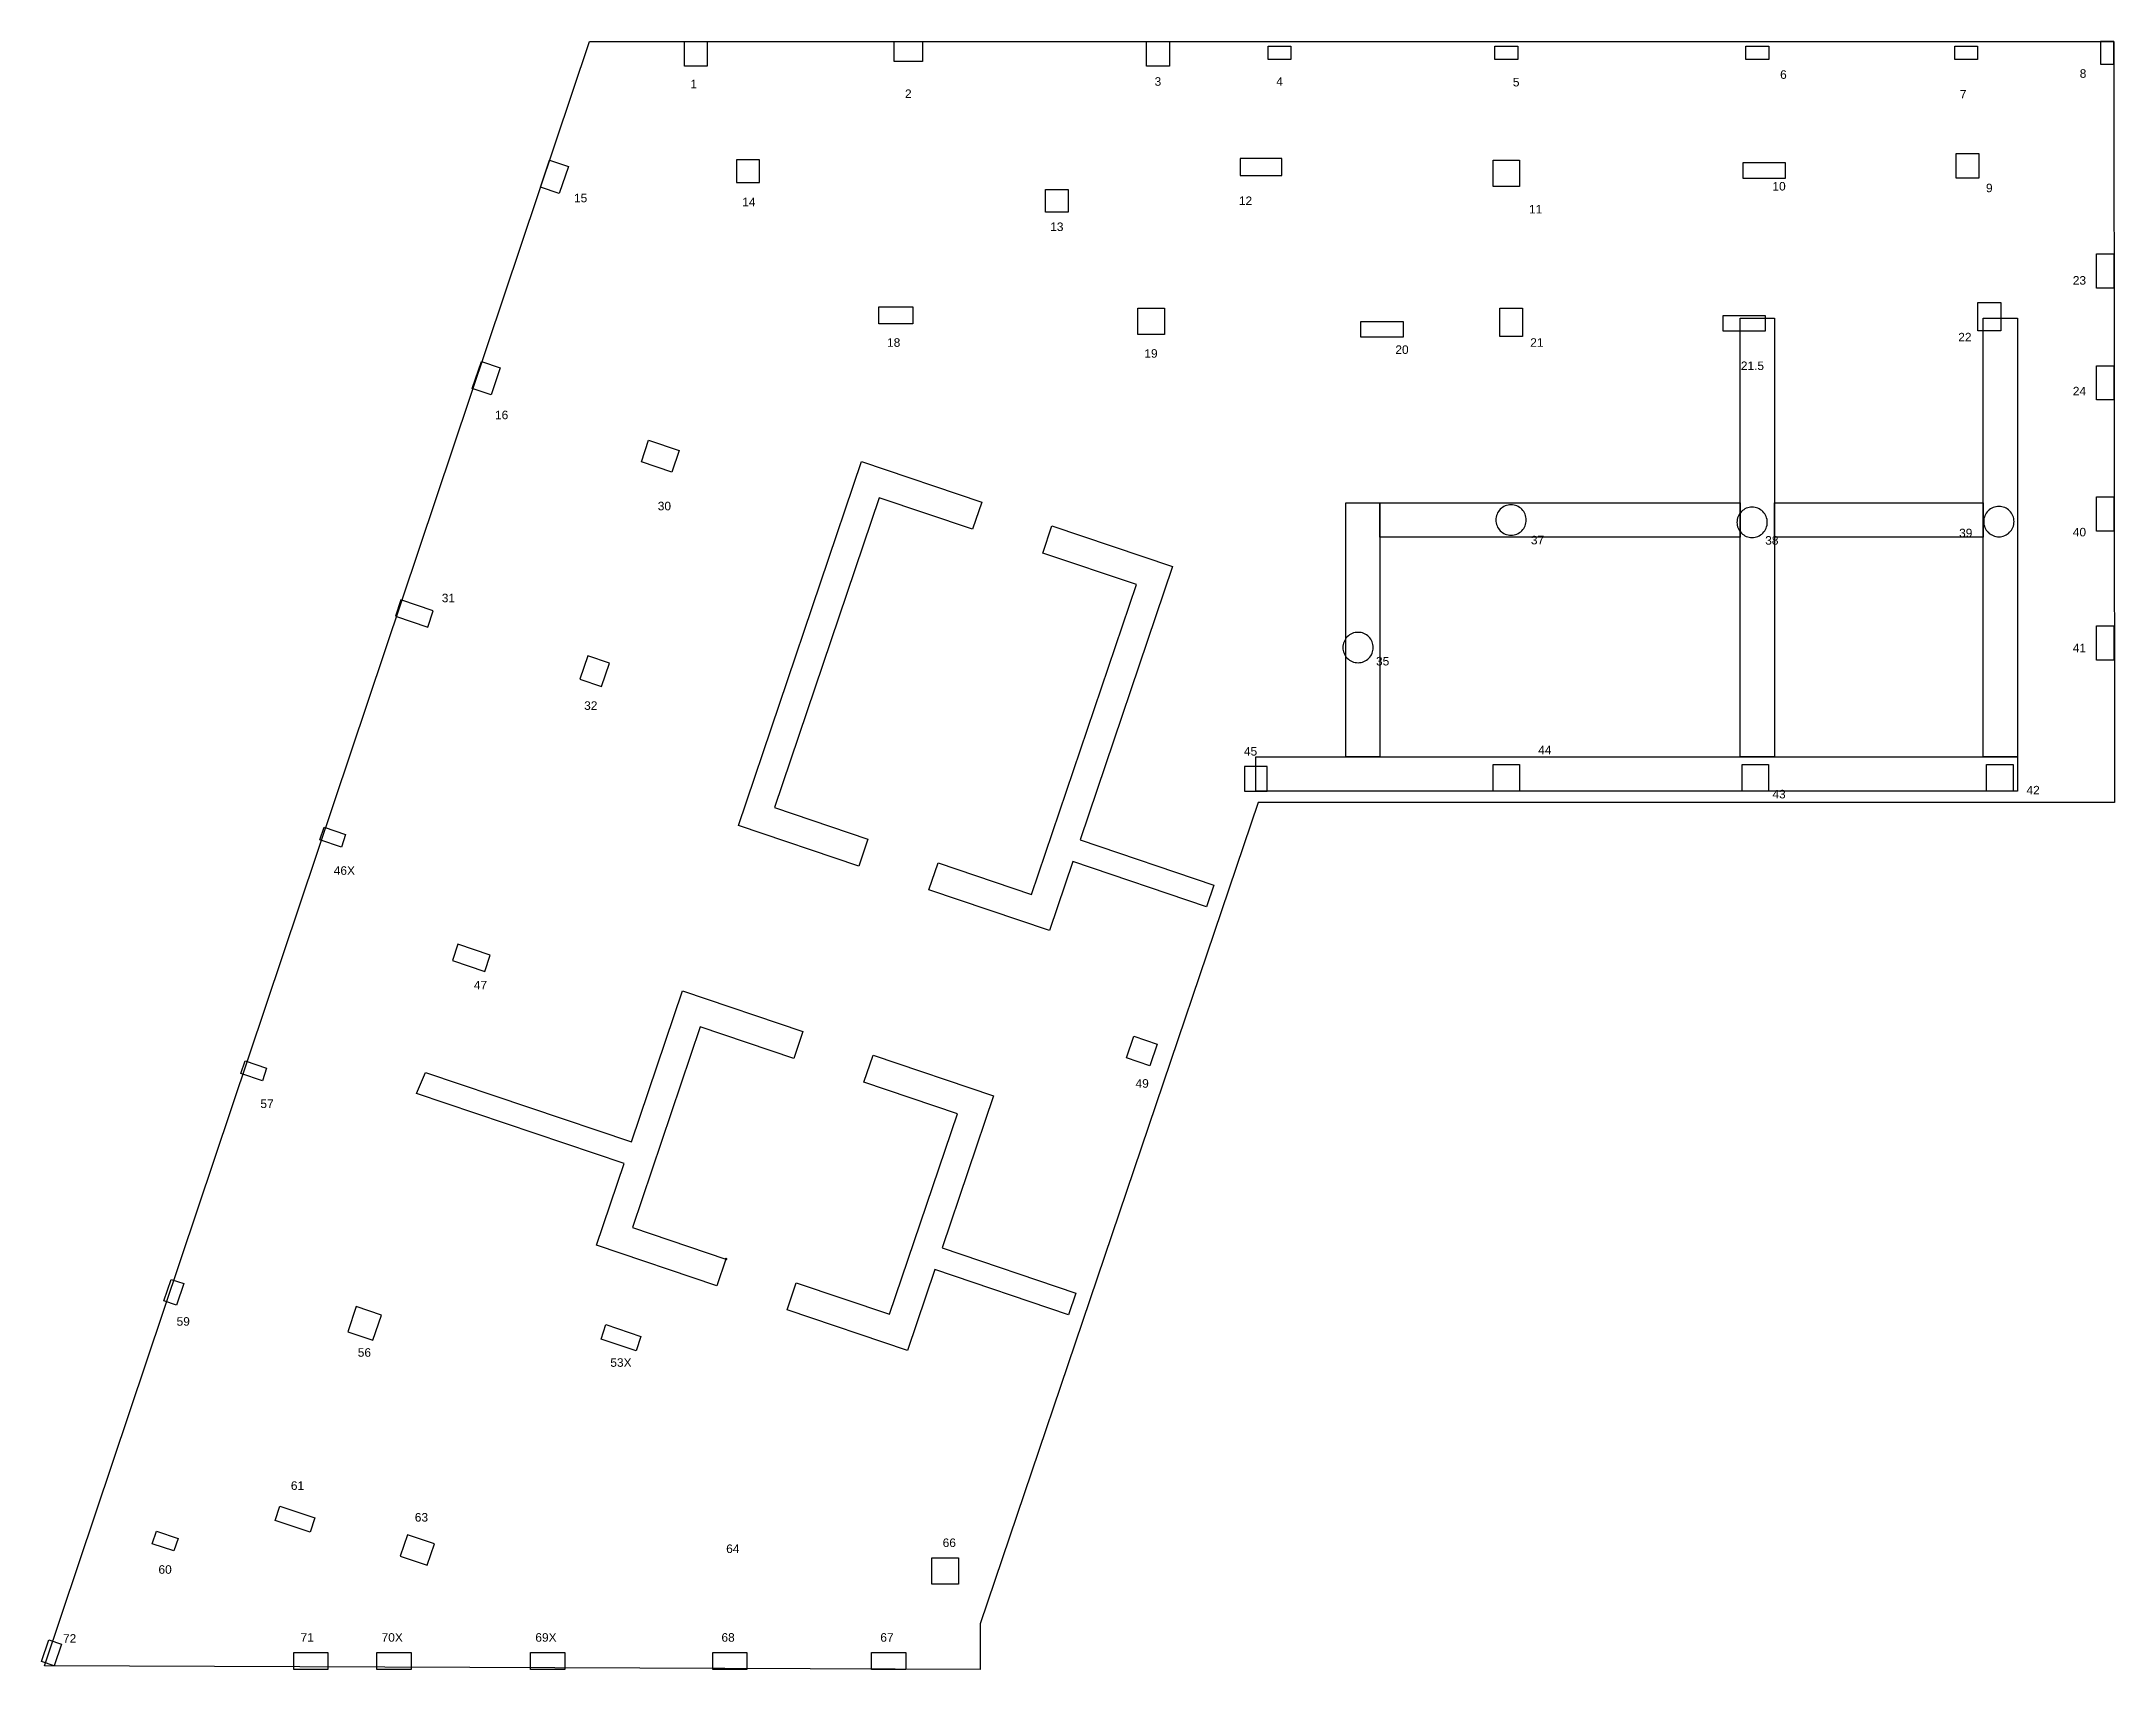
# Model space of a CAD drawing. Header units: inches. Extents: x 30 to 12637, y 0 to 49076.
# Drawn here: x 10451 to 12635, y 9000 to 10716 of the extents above; entities that cross this region are included whole.
import ezdxf

# ---------------------------------------------------------------- set-up
doc = ezdxf.new("R2010")
doc.units = ezdxf.units.IN
doc.header["$MEASUREMENT"] = 0
doc.header["$PDMODE"] = 35
for name, color, linetype in [('BEAM', 4, 'Continuous'), ('DATUM', 6, 'Continuous'), ('SLAB-RESIDENTIAL', 6, 'Continuous'), ('WALL', 1, 'Continuous')]:
    doc.layers.add(name, color=color, linetype=linetype)
doc.layers.add('COL-IDEN', color=171, linetype='Continuous', lineweight=30)
doc.layers.add('COLS', color=52, linetype='Continuous', lineweight=20)
doc.styles.add('Arial', font='arial.ttf', dxfattribs={"height": 9})

msp = doc.modelspace()

# ---------------------------------------------------------------- texts
at = {"layer": 'COL-IDEN', "lineweight": 9, "char_height": 9, "attachment_point": 1, "style": 'Arial'}
for s, insert, width in [('6', (12282.7, 10685.8), 8.484), ('8', (12598.4, 10686.9), 19.998), ('1', (11134.5, 10675.8), 8.484), ('2', (11360.6, 10665.6), 8.484), ('3', (11623.6, 10678.5), 8.484), ('4', (11751.8, 10678.5), 8.484), ('5', (12001.1, 10677.8), 8.484), ('7', (12472.1, 10665.1), 8.484), ('15', (11011.8, 10555.7), 16.968), ('14', (11189.1, 10551.5), 16.968), ('12', (11712.4, 10552.8), 16.968), ('11', (12018.1, 10543.9), 16.968), ('13', (11513.6, 10525.4), 16.968), ('23', (12591.1, 10468.9), 16.968), ('18', (11341.7, 10403.4), 16.968), ('21', (12019.4, 10403.4), 16.968), ('22', (12470.4, 10409.1), 16.968), ('19', (11612.8, 10391.9), 16.968), ('20', (11877.3, 10395.9), 16.968), ('21.5', (12241.3, 10378.9), 19.998), ('24', (12591.1, 10352.2), 16.968), ('16', (10928.6, 10327.1), 16.968), ('30', (11100.1, 10231.1), 16.968), ('39', (12471.3, 10202.7), 16.968), ('40', (12591.1, 10203.6), 16.968), ('37', (12020.1, 10195.2), 16.968), ('38', (12267, 10194.9), 16.968), ('31', (10872.5, 10134.2), 16.968), ('41', (12591.1, 10081.5), 16.968), ('35', (11856.9, 10067.6), 16.968), ('32', (11022.5, 10020.8), 16.968), ('45', (11717.7, 9972.6), 16.968), ('44', (12027.8, 9974), 16.968), ('42', (12542.3, 9931.7), 16.968), ('46X', (10758.7, 9847), 26.967), ('47', (10906.3, 9726.2), 16.968), ('49', (11603.5, 9622.6), 16.968), ('57', (10681.4, 9601.2), 16.968), ('59', (10593.1, 9371.8), 16.968), ('56', (10784, 9339.1), 16.968), ('53X', (11050.1, 9328.5), 26.967), ('61', (10713.5, 9198.8), 16.968), ('63', (10844.1, 9165.4), 16.968), ('64', (11172.2, 9132.3), 19.998), ('66', (11400.3, 9138.6), 16.968), ('60', (10574, 9110.4), 16.968), ('72', (10473.4, 9037.7), 16.968), ('71', (10723.7, 9038.8), 16.968), ('70X', (10809.1, 9038.8), 26.967), ('69X', (10971.1, 9038.8), 26.967), ('68', (11167.2, 9038.8), 16.968), ('67', (11334.6, 9038.8), 16.968)]:
    msp.add_mtext(s, dxfattribs=dict(at, insert=insert, width=width))

# ---------------------------------------------------------------- linework, layer by layer
at = {"layer": 'BEAM'}
for points in [[(12240.7, 9962.2), (12240.7, 10424.6), (12276.7, 10424.6), (12276.7, 9962.2), (12240.7, 9962.2)], [(12496.7, 9962.2), (12496.7, 10424.6), (12532.7, 10424.6), (12532.7, 9962.2), (12496.7, 9962.2)], [(11861.1, 9962.2), (11825.1, 9962.2), (11825.1, 10229.9), (11861.1, 10229.9)], [(11861.1, 10229.9), (12240.7, 10229.9), (12240.7, 10193.9), (11861.1, 10193.9)], [(12276.7, 10229.9), (12496.7, 10229.9), (12496.7, 10193.9), (12276.7, 10193.9)]]:
    msp.add_lwpolyline(points, close=True, dxfattribs=at)
at = {"layer": 'COLS', "lineweight": 30}
for points in [[(11128.2, 10690.2), (11128.2, 10716.2), (11152.2, 10716.2), (11152.2, 10690.2)], [(11349.2, 10695.2), (11349.2, 10716.2), (11379.2, 10716.2), (11379.2, 10695.2)], [(11615.2, 10690.2), (11615.2, 10716.2), (11639.2, 10716.2), (11639.2, 10690.2)], [(11743.2, 10697.2), (11743.2, 10711.2), (11767.2, 10711.2), (11767.2, 10697.2)], [(11982.2, 10697.2), (11982.2, 10711.2), (12006.2, 10711.2), (12006.2, 10697.2)], [(12246.7, 10697.2), (12246.7, 10711.2), (12270.7, 10711.2), (12270.7, 10697.2)], [(12466.7, 10697.2), (12466.7, 10711.2), (12490.7, 10711.2), (12490.7, 10697.2)], [(12620.2, 10692.2), (12634.2, 10692.2), (12634.2, 10716.2), (12620.2, 10716.2)], [(10996.3, 10555.9), (10976.4, 10562.6), (10986, 10591.1), (11005.9, 10584.3)], [(11207.2, 10567.6), (11207.2, 10591.6), (11183.2, 10591.6), (11183.2, 10567.6)], [(11207.2, 10567.6), (11207.2, 10591.6), (11183.2, 10591.6), (11183.2, 10567.6)], [(11757.8, 10575), (11757.8, 10593), (11713.8, 10593), (11713.8, 10575)], [(11980.2, 10563.2), (11980.2, 10591.2), (12008.2, 10591.2), (12008.2, 10563.2)], [(11508.7, 10536.3), (11508.7, 10560.3), (11532.7, 10560.3), (11532.7, 10536.3)], [(12616.2, 10456.2), (12616.2, 10492.2), (12634.2, 10492.2), (12634.2, 10456.2)], [(11332.9, 10418.6), (11332.9, 10436.6), (11368.9, 10436.6), (11368.9, 10418.6)], [(11605.9, 10407.2), (11605.9, 10435.2), (11633.9, 10435.2), (11633.9, 10407.2)], [(11885.7, 10404.8), (11885.7, 10420.8), (11840.7, 10420.8), (11840.7, 10404.8)], [(11987.2, 10405.1), (11987.2, 10435.1), (12011.2, 10435.1), (12011.2, 10405.1)], [(12267.2, 10411.1), (12267.2, 10427.1), (12222.2, 10427.1), (12222.2, 10411.1)], [(12491.2, 10411.2), (12491.2, 10441.2), (12515.2, 10441.2), (12515.2, 10411.2)], [(10924.6, 10343.7), (10904.7, 10350.4), (10914.3, 10378.9), (10934.2, 10372.1)], [(12616.2, 10338.4), (12616.2, 10374.4), (12634.2, 10374.4), (12634.2, 10338.4)], [(11115, 10262.3), (11082.8, 10273.2), (11090.5, 10295.9), (11122.7, 10285)], [(12616.2, 10200.2), (12616.2, 10236.2), (12634.2, 10236.2), (12634.2, 10200.2)], [(10857.7, 10099.1), (10863.5, 10116.2), (10829.4, 10127.7), (10823.6, 10110.6)], [(12616.2, 10064.2), (12616.2, 10100.2), (12634.2, 10100.2), (12634.2, 10064.2)], [(11040.8, 10036.3), (11049.1, 10061), (11026.3, 10068.6), (11018, 10044)], [(11718.2, 9926.2), (11742.2, 9926.2), (11742.2, 9952.2), (11718.2, 9952.2)], [(11980.2, 9926.2), (11980.2, 9954.2), (12008.2, 9954.2), (12008.2, 9926.2)], [(12500.2, 9926.2), (12500.2, 9954.2), (12528.2, 9954.2), (12528.2, 9926.2)], [(10766.8, 9867.2), (10744, 9874.8), (10748.5, 9888.1), (10771.2, 9880.4)], [(10917.8, 9736.2), (10923.6, 9753.3), (10889.5, 9764.8), (10883.7, 9747.7)], [(11618.7, 9636.7), (11594.1, 9645.1), (11601.8, 9667.8), (11626.4, 9659.5)], [(10683.5, 9620.9), (10660.8, 9628.5), (10665.2, 9641.8), (10688, 9634.1)], [(10592.9, 9384.4), (10579.6, 9388.9), (10587.3, 9411.6), (10600.6, 9407.2)], [(10800, 9347.5), (10808.9, 9374), (10782.4, 9383), (10773.4, 9356.5)], [(11077.2, 9336.3), (11040.3, 9348.8), (11045.4, 9364), (11082.4, 9351.5)], [(10733.8, 9145.1), (10696.9, 9157.6), (10702, 9172.7), (10738.9, 9160.2)], [(10590.3, 9125.4), (10567.5, 9133), (10572, 9146.3), (10594.8, 9138.6)], [(10857, 9110.3), (10864.7, 9133), (10836.3, 9142.6), (10828.6, 9119.9)], [(11388.9, 9090.3), (11388.9, 9118.3), (11416.9, 9118.3), (11416.9, 9090.3)], [(10464, 9004.4), (10450.7, 9008.9), (10458.4, 9031.7), (10471.7, 9027.2)], [(10716.5, 9000.5), (10716.5, 9018.5), (10752.5, 9018.5), (10752.5, 9000.5)], [(10804.1, 9000.5), (10804.1, 9018.5), (10840.1, 9018.5), (10840.1, 9000.5)], [(10966.1, 9000.5), (10966.1, 9018.5), (11002.1, 9018.5), (11002.1, 9000.5)], [(11158.1, 9000.5), (11158.1, 9018.5), (11194.1, 9018.5), (11194.1, 9000.5)], [(11325.4, 9000.5), (11325.4, 9018.5), (11361.4, 9018.5), (11361.4, 9000.5)]]:
    msp.add_lwpolyline(points, close=True, dxfattribs=at)
for points in [[(12015.2, 10211.9, 0.414214), (11999.2, 10227.9, 0.414214), (11983.2, 10211.9, 0.414214), (11999.2, 10195.9, 0.414214)], [(12269.2, 10209.4, 0.414214), (12253.2, 10225.4, 0.414214), (12237.2, 10209.4, 0.414214), (12253.2, 10193.4, 0.414214)], [(12529.2, 10210.2, 0.414214), (12513.2, 10226.2, 0.414214), (12497.2, 10210.2, 0.414214), (12513.2, 10194.2, 0.414214)], [(11854, 10077.5, 0.414214), (11838, 10093.5, 0.414214), (11822, 10077.5, 0.414214), (11838, 10061.5, 0.414214)]]:
    msp.add_lwpolyline(points, format="xyb", close=True, dxfattribs=at)
at = {"layer": 'COLS', "flags": 128}
for points in [[(12505.1, 10224), (12505.1, 10224), (12504, 10223.3)], [(12507.6, 10225.2), (12507.6, 10225.1), (12506.4, 10224.7)], [(12502.9, 10222.4), (12502.8, 10222.3), (12501.9, 10221.5)], [(12501.9, 10198.8), (12502.8, 10198), (12502.9, 10198)], [(12504, 10197.1), (12505.1, 10196.4), (12505.1, 10196.4)], [(12506.4, 10195.7), (12507.6, 10195.2), (12507.6, 10195.2)]]:
    msp.add_lwpolyline(points, close=True, dxfattribs=at)
at = {"layer": 'COLS'}
for points in [[(12510.2, 10225.9), (12509, 10225.6)], [(12497.5, 10212.9), (12497.4, 10212.4)], [(12497.4, 10208), (12497.5, 10207.4)], [(12498.2, 10215.6), (12497.8, 10214.6)], [(12497.8, 10205.8), (12498.2, 10204.8)], [(12499.3, 10218.1), (12498.8, 10217.1)], [(12498.8, 10203.3), (12499.3, 10202.3)], [(12500.9, 10220.4), (12500.1, 10219.4)], [(12500.1, 10200.9), (12500.9, 10200)], [(12509, 10194.7), (12510.2, 10194.5)], [(11742.2, 9952.2), (11742.3, 9952.2), (11742.3, 9926.2)]]:
    msp.add_lwpolyline(points, close=True, dxfattribs=at)
at = {"layer": 'DATUM'}
msp.add_point((11172, 9433.1), dxfattribs=at)
at = {"layer": 'SLAB-RESIDENTIAL'}
msp.add_lwpolyline([(10454, 9004.5), (11028.3, 10716.2), (12634.2, 10716.2), (12635.1, 9914.2), (11732.6, 9914.2), (11439.9, 9048.5), (11439.9, 9000.5)], close=True, dxfattribs=at)
at = {"layer": 'WALL'}
for points in [[(11314.7, 10273.7), (11441.6, 10230.8), (11431.9, 10202.1), (11333.4, 10235.4), (11223, 9908.8), (11321.5, 9875.5), (11311.9, 9847.1), (11185, 9890)], [(11515.5, 10205.8), (11642.5, 10162.9), (11545.1, 9874.7), (11686, 9827.1), (11678.3, 9804.3), (11537.4, 9852), (11512.8, 9779.2), (11385.8, 9822.1), (11395.4, 9850.5), (11494, 9817.2), (11604.4, 10143.8), (11505.8, 10177.1)], [(11253, 9672.8), (11243.6, 9644.3), (11144.9, 9677.7), (11073.5, 9466.4), (11172, 9433.1), (11162.4, 9404.7), (11035.4, 9447.6), (11064.6, 9533.8), (10845.9, 9607.6), (10855.3, 9629.8), (11072.3, 9556.5), (11126.1, 9715.7)], [(11326.9, 9647.8), (11453.8, 9604.9), (11399.7, 9444.8), (11540.6, 9397.1), (11532.9, 9374.4), (11392, 9422), (11363.2, 9336.8), (11236.3, 9379.7), (11245.9, 9408.1), (11344.4, 9374.8), (11415.8, 9586.1), (11317.3, 9619.4)]]:
    msp.add_lwpolyline(points, close=True, dxfattribs=at)

msp.set_redraw_order([(e.dxf.handle, doc.entitydb.next_handle()) for e in msp.query("TEXT MTEXT ATTDEF DIMENSION ARC_DIMENSION")])  # texts and dimensions are drawn at this point

# ---------------------------------------------------------------- next in the draw order: texts
at = {"layer": 'COL-IDEN', "lineweight": 9, "char_height": 9, "width": 16.968, "attachment_point": 1, "style": 'Arial', "bg_fill": 3, "box_fill_scale": 1.25, "bg_fill_color": 9, "bg_fill_true_color": 13158600, "bg_fill_transparency": 0}
for s, insert in [('10', (12274.6, 10568.1)), ('9', (12499.6, 10566.3)), ('43', (12274.6, 9927.5))]:
    msp.add_mtext(s, dxfattribs=dict(at, insert=insert))

# ---------------------------------------------------------------- next in the draw order: linework, layer by layer
at = {"layer": 'BEAM'}
msp.add_lwpolyline([(11730.2, 9926.2), (11730.2, 9962.2), (12532.7, 9962.2), (12532.7, 9926.2), (11730.2, 9926.2)], close=True, dxfattribs=at)
at = {"layer": 'COLS', "lineweight": 30}
for points in [[(12468.2, 10572.2), (12468.2, 10598.2), (12492.2, 10598.2), (12492.2, 10572.2)], [(12288.5, 10572.2), (12288.5, 10588.2), (12243.5, 10588.2), (12243.5, 10572.2)], [(12242.6, 9926.2), (12242.6, 9954.2), (12270.6, 9954.2), (12270.6, 9926.2)]]:
    msp.add_lwpolyline(points, close=True, dxfattribs=at)

doc.saveas('drawing.dxf')
